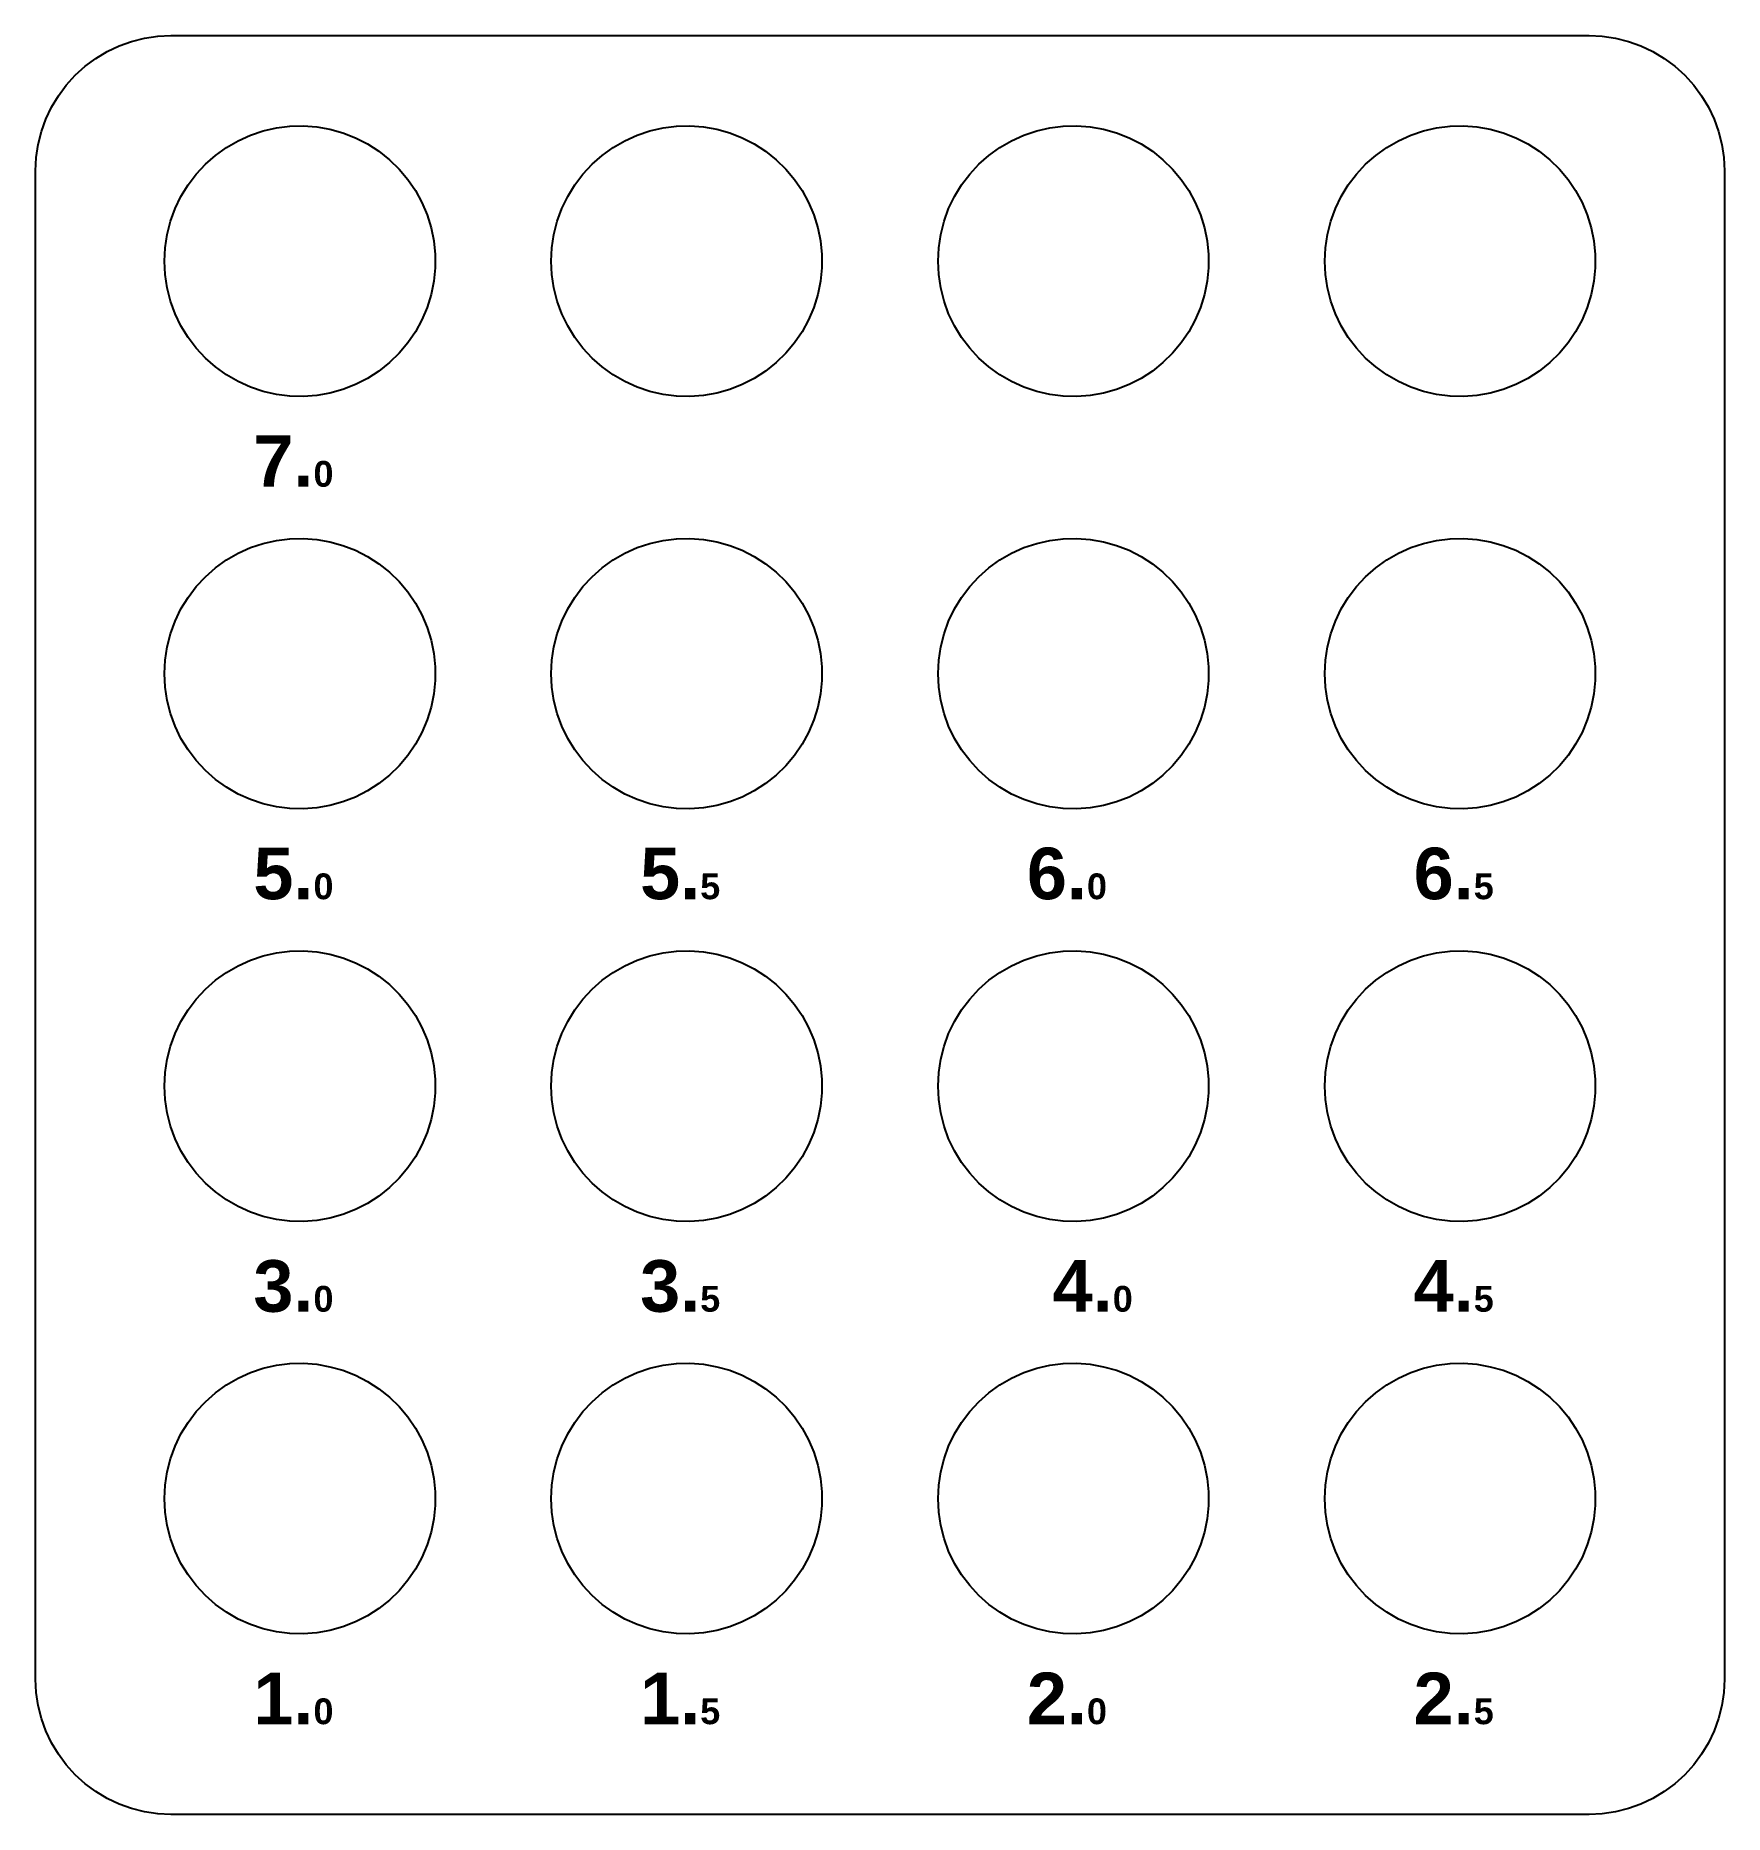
# Model space of a CAD drawing. Extents: x -199 to 199, y -34 to 34.
# Drawn here: x -199 to -133.5, y -34.5 to 34.5 of the extents above; entities that cross this region are included whole.
import ezdxf

# ---------------------------------------------------------------- set-up
doc = ezdxf.new("R2010")
doc.units = 0
doc.layers.get('0').update_dxf_attribs({"lineweight": 25, "true_color": 0xffffff})
doc.layers.add('layer 1', color=7, linetype='Continuous', lineweight=0, true_color=0x000000)
doc.styles.add('textstyle0', font='')
doc.styles.add('textstyle1', font='')
doc.styles.add('textstyle10', font='')
doc.styles.add('textstyle11', font='')
doc.styles.add('textstyle12', font='')
doc.styles.add('textstyle2', font='')
doc.styles.add('textstyle3', font='')
doc.styles.add('textstyle4', font='')
doc.styles.add('textstyle5', font='')
doc.styles.add('textstyle6', font='')
doc.styles.add('textstyle7', font='')
doc.styles.add('textstyle8', font='')
doc.styles.add('textstyle9', font='')
doc.styles.get('textstyle0').set_extended_font_data('Arial Rounded MT Bold', bold=True)
doc.styles.get('textstyle1').set_extended_font_data('Arial Rounded MT Bold', bold=True)
doc.styles.get('textstyle10').set_extended_font_data('Arial Rounded MT Bold', bold=True)
doc.styles.get('textstyle11').set_extended_font_data('Arial Rounded MT Bold', bold=True)
doc.styles.get('textstyle12').set_extended_font_data('Arial Rounded MT Bold', bold=True)
doc.styles.get('textstyle2').set_extended_font_data('Arial Rounded MT Bold', bold=True)
doc.styles.get('textstyle3').set_extended_font_data('Arial Rounded MT Bold', bold=True)
doc.styles.get('textstyle4').set_extended_font_data('Arial Rounded MT Bold', bold=True)
doc.styles.get('textstyle5').set_extended_font_data('Arial Rounded MT Bold', bold=True)
doc.styles.get('textstyle6').set_extended_font_data('Arial Rounded MT Bold', bold=True)
doc.styles.get('textstyle7').set_extended_font_data('Arial Rounded MT Bold', bold=True)
doc.styles.get('textstyle8').set_extended_font_data('Arial Rounded MT Bold', bold=True)
doc.styles.get('textstyle9').set_extended_font_data('Arial Rounded MT Bold', bold=True)

msp = doc.modelspace()

# ---------------------------------------------------------------- texts
at = {"layer": 'layer 1', "char_height": 1, "attachment_point": 2}
for s, insert, style in [('\\H2;7.\\H1;0', (-189, 19), 'textstyle12'), ('\\H2;5.\\H1;0', (-189, 3), 'textstyle10'), ('\\H2;5.\\H1;5', (-174, 3), 'textstyle3'), ('\\H2;6.\\H1;0', (-159, 3), 'textstyle11'), ('\\H2;6.\\H1;5', (-144, 3), 'textstyle5'), ('\\fArial Rounded MT bol@|b1|i0|c0|p0;\\H2;3.\\H1;0', (-189, -13), 'textstyle8'), ('\\fArial Rounded MT bol@|b1|i0|c0|p0;\\H2;3.\\H1;5', (-174, -13), 'textstyle2'), ('\\H2;4.\\H1;0', (-158, -13), 'textstyle9'), ('\\H2;4.\\H1;5', (-144, -13), 'textstyle4'), ('\\fArial Rounded MT bol@|b1|i0|c0|p0;\\H2;2.\\H1;0', (-159, -29), 'textstyle7'), ('\\fArial Rounded MT bol@|b1|i0|c0|p0;\\H2;2.\\H1;5', (-144, -29), 'textstyle1'), ('\\fArial Rounded MT bol@|b1|i0|c0|p0;\\H2;1.\\H1;0', (-189, -29), 'textstyle6'), ('\\fArial Rounded MT bol@|b1|i0|c0|p0;\\H2;1.\\H1;5', (-174, -29), 'textstyle0')]:
    msp.add_mtext(s, dxfattribs=dict(at, insert=insert, style=style))

# ---------------------------------------------------------------- linework, layer by layer
for points in [[(-199, -29.25614), (-199, 29.25614), (-198.97502, 29.76462), (-198.89942, 30.27429), (-198.77422, 30.77408), (-198.60065, 31.2592), (-198.38035, 31.72498), (-198.11546, 32.16692), (-197.80854, 32.58076), (-197.46252, 32.96252), (-197.08076, 33.30854), (-196.66691, 33.61547), (-196.22497, 33.88035), (-195.7592, 34.10065), (-195.27408, 34.27423), (-194.77428, 34.39942), (-194.26462, 34.47502), (-193.75614, 34.5), (-138.74386, 34.5), (-138.23538, 34.47502), (-137.72572, 34.39942), (-137.22592, 34.27423), (-136.7408, 34.10065), (-136.27503, 33.88035), (-135.83309, 33.61547), (-135.41924, 33.30854), (-135.03748, 32.96252), (-134.69146, 32.58076), (-134.38453, 32.16692), (-134.11965, 31.72498), (-133.89936, 31.2592), (-133.72577, 30.77408), (-133.60058, 30.27429), (-133.52498, 29.76462), (-133.5, 29.25614), (-133.5, -29.25614), (-133.52498, -29.76462), (-133.60058, -30.27428), (-133.72577, -30.77408), (-133.89936, -31.2592), (-134.11965, -31.72497), (-134.38453, -32.16691), (-134.69146, -32.58076), (-135.03748, -32.96252), (-135.41924, -33.30854), (-135.83309, -33.61547), (-136.27503, -33.88035), (-136.7408, -34.10064), (-137.22592, -34.27423), (-137.72572, -34.39942), (-138.23538, -34.47502), (-138.74386, -34.5), (-193.75614, -34.5), (-194.26462, -34.47502), (-194.77428, -34.39942), (-195.27408, -34.27423), (-195.7592, -34.10064), (-196.22497, -33.88035), (-196.66691, -33.61547), (-197.08076, -33.30854), (-197.46252, -32.96252), (-197.80854, -32.58076), (-198.11546, -32.16691), (-198.38035, -31.72498), (-198.60065, -31.2592), (-198.77422, -30.77408), (-198.89942, -30.27428), (-198.97502, -29.76462), (-199, -29.25614)], [(-187.07801, 20.77369), (-187.58178, 20.63194), (-188.09722, 20.54105), (-188.61914, 20.50194), (-189.14229, 20.51499), (-189.66161, 20.58007), (-190.17183, 20.69652), (-190.668, 20.86323), (-191.14496, 21.07844), (-191.59817, 21.3401), (-192.02311, 21.64561), (-192.41552, 21.99192), (-192.77149, 22.37556), (-193.08752, 22.79277), (-193.36037, 23.23928), (-193.58748, 23.71086), (-193.76645, 24.20258), (-193.89559, 24.70976), (-193.9736, 25.22732), (-193.99969, 25.75), (-193.9736, 26.27268), (-193.8956, 26.79021), (-193.76645, 27.29742), (-193.58748, 27.78914), (-193.3604, 28.26068), (-193.08749, 28.70727), (-192.77149, 29.12445), (-192.41557, 29.50803), (-192.02315, 29.85435), (-191.59824, 30.15986), (-191.14496, 30.42155), (-190.66792, 30.6368), (-190.17183, 30.80348), (-189.66161, 30.91993), (-189.14229, 30.98501), (-188.61914, 30.99806), (-188.09722, 30.95894), (-187.58187, 30.86807), (-187.07804, 30.72632), (-186.5908, 30.53509), (-186.12519, 30.29638), (-185.68549, 30.01239), (-185.27633, 29.6861), (-184.9017, 29.32068), (-184.5653, 28.91978), (-184.2705, 28.48739), (-184.02019, 28.02774), (-183.81689, 27.54546), (-183.66265, 27.04541), (-183.55894, 26.53239), (-183.50684, 26.01175), (-183.50684, 25.48825), (-183.55894, 24.96761), (-183.66265, 24.45459), (-183.81689, 23.95454), (-184.02019, 23.47226), (-184.2705, 23.01261), (-184.56533, 22.58017), (-184.9017, 22.17931), (-185.27638, 21.81386), (-185.68549, 21.48761), (-186.12512, 21.20365), (-186.59088, 20.96488), (-187.07801, 20.77369)], [(-168.50684, 25.48835), (-168.55894, 24.96761), (-168.66265, 24.45459), (-168.81689, 23.95454), (-169.02019, 23.47226), (-169.2705, 23.01261), (-169.56533, 22.58017), (-169.90164, 22.17936), (-170.27638, 21.81386), (-170.68549, 21.48761), (-171.12512, 21.20365), (-171.59085, 20.96489), (-172.07804, 20.77368), (-172.58178, 20.63194), (-173.09722, 20.54105), (-173.61913, 20.50194), (-174.14229, 20.51499), (-174.66163, 20.58007), (-175.17183, 20.69652), (-175.66796, 20.86322), (-176.14499, 21.07847), (-176.59817, 21.3401), (-177.02311, 21.64561), (-177.41557, 21.99197), (-177.77149, 22.37555), (-178.08749, 22.79273), (-178.36037, 23.23928), (-178.58748, 23.71086), (-178.76645, 24.20258), (-178.89559, 24.70976), (-178.9736, 25.22732), (-178.99969, 25.75), (-178.9736, 26.27268), (-178.8956, 26.79021), (-178.76645, 27.29742), (-178.58748, 27.78914), (-178.3604, 28.26068), (-178.08749, 28.70727), (-177.77149, 29.12445), (-177.41553, 29.50808), (-177.02309, 29.85439), (-176.59824, 30.15986), (-176.14496, 30.42155), (-175.66792, 30.6368), (-175.17183, 30.80348), (-174.66163, 30.91993), (-174.14229, 30.98501), (-173.61913, 30.99806), (-173.09722, 30.95894), (-172.58187, 30.86807), (-172.07804, 30.72632), (-171.5908, 30.53509), (-171.12519, 30.29638), (-170.68549, 30.01239), (-170.27638, 29.68614), (-169.90169, 29.32068), (-169.5653, 28.91978), (-169.2705, 28.48739), (-169.02019, 28.02774), (-168.81689, 27.54546), (-168.66265, 27.04541), (-168.55894, 26.53239), (-168.50684, 26.01165), (-168.50684, 25.48835)], [(-157.58178, 20.63194), (-158.09722, 20.54105), (-158.61913, 20.50194), (-159.14229, 20.51499), (-159.66161, 20.58007), (-160.17183, 20.69652), (-160.66796, 20.86322), (-161.14496, 21.07844), (-161.59821, 21.34013), (-162.02311, 21.64561), (-162.41552, 21.99192), (-162.77149, 22.37556), (-163.08749, 22.79273), (-163.36037, 23.23928), (-163.58746, 23.71083), (-163.76645, 24.2026), (-163.89559, 24.70976), (-163.9736, 25.22732), (-163.99969, 25.75), (-163.9736, 26.27268), (-163.8956, 26.79021), (-163.76645, 27.29742), (-163.58748, 27.78914), (-163.3604, 28.26068), (-163.08749, 28.70727), (-162.77149, 29.12445), (-162.41557, 29.50803), (-162.02311, 29.85439), (-161.59821, 30.15987), (-161.14496, 30.42155), (-160.66792, 30.6368), (-160.17183, 30.80348), (-159.66161, 30.91993), (-159.14229, 30.98501), (-158.61914, 30.99806), (-158.09722, 30.95894), (-157.58187, 30.86807), (-157.07804, 30.72632), (-156.59077, 30.53508), (-156.12519, 30.29638), (-155.68549, 30.01239), (-155.27638, 29.68614), (-154.90174, 29.32073), (-154.5653, 28.91978), (-154.2705, 28.48739), (-154.02019, 28.02774), (-153.81689, 27.54546), (-153.66265, 27.04541), (-153.55895, 26.53248), (-153.50684, 26.01175), (-153.50684, 25.48825), (-153.55895, 24.96752), (-153.66265, 24.45459), (-153.81689, 23.95454), (-154.02019, 23.47226), (-154.2705, 23.01261), (-154.56533, 22.58017), (-154.90174, 22.17927), (-155.27638, 21.81386), (-155.68549, 21.48761), (-156.12512, 21.20365), (-156.59085, 20.96489), (-157.07804, 20.77368), (-157.58178, 20.63194)], [(-148.58748, 23.71086), (-148.76645, 24.20258), (-148.8956, 24.70978), (-148.9736, 25.22732), (-148.99969, 25.75), (-148.9736, 26.27268), (-148.8956, 26.79021), (-148.76645, 27.29742), (-148.58748, 27.78914), (-148.3604, 28.26068), (-148.08749, 28.70727), (-147.77149, 29.12445), (-147.41557, 29.50804), (-147.02316, 29.85435), (-146.59817, 30.1599), (-146.14496, 30.42155), (-145.66792, 30.6368), (-145.17183, 30.80348), (-144.66161, 30.91993), (-144.14229, 30.98501), (-143.61913, 30.99806), (-143.09722, 30.95894), (-142.58187, 30.86807), (-142.07804, 30.72632), (-141.59077, 30.53508), (-141.12519, 30.29638), (-140.68549, 30.01239), (-140.27638, 29.68614), (-139.90169, 29.32068), (-139.5653, 28.91978), (-139.2705, 28.48739), (-139.02019, 28.02774), (-138.81689, 27.54546), (-138.66265, 27.04541), (-138.55895, 26.53248), (-138.50684, 26.01175), (-138.50684, 25.48825), (-138.55895, 24.96752), (-138.66265, 24.45459), (-138.81689, 23.95454), (-139.02019, 23.47226), (-139.2705, 23.01261), (-139.56533, 22.58017), (-139.9017, 22.17931), (-140.27638, 21.81386), (-140.68549, 21.48761), (-141.12512, 21.20365), (-141.59085, 20.96489), (-142.07801, 20.77369), (-142.58178, 20.63194), (-143.09722, 20.54105), (-143.61913, 20.50194), (-144.14229, 20.51499), (-144.66161, 20.58007), (-145.17183, 20.69652), (-145.668, 20.86323), (-146.14496, 21.07844), (-146.59817, 21.3401), (-147.02311, 21.64561), (-147.41552, 21.99192), (-147.77149, 22.37556), (-148.08749, 22.79273), (-148.36037, 23.23928), (-148.58748, 23.71086)], [(-183.66264, 11.04538), (-183.55894, 10.53237), (-183.50684, 10.01175), (-183.50684, 9.48825), (-183.55894, 8.96763), (-183.66264, 8.45462), (-183.81689, 7.95454), (-184.02019, 7.47226), (-184.2705, 7.01261), (-184.5653, 6.58022), (-184.9017, 6.17932), (-185.27633, 5.8139), (-185.68549, 5.48761), (-186.12512, 5.20365), (-186.59088, 4.96488), (-187.07801, 4.77369), (-187.58181, 4.63194), (-188.09722, 4.54105), (-188.61914, 4.50194), (-189.14229, 4.51499), (-189.66161, 4.58007), (-190.17183, 4.69652), (-190.668, 4.86323), (-191.14496, 5.07844), (-191.59817, 5.3401), (-192.02315, 5.64565), (-192.41552, 5.99192), (-192.77149, 6.37556), (-193.08749, 6.79273), (-193.3604, 7.23932), (-193.58748, 7.71086), (-193.76645, 8.20258), (-193.89559, 8.70976), (-193.9736, 9.22732), (-193.99969, 9.75), (-193.9736, 10.27269), (-193.89559, 10.79024), (-193.76645, 11.29742), (-193.58748, 11.78914), (-193.3604, 12.26068), (-193.08749, 12.70727), (-192.77149, 13.12444), (-192.41552, 13.50808), (-192.02315, 13.85435), (-191.59817, 14.1599), (-191.14496, 14.42156), (-190.668, 14.63677), (-190.17181, 14.80348), (-189.66161, 14.91993), (-189.14229, 14.98501), (-188.61914, 14.99806), (-188.09722, 14.95894), (-187.58178, 14.86806), (-187.07801, 14.72631), (-186.59088, 14.53512), (-186.12512, 14.29635), (-185.68549, 14.01239), (-185.27633, 13.6861), (-184.9017, 13.32068), (-184.5653, 12.91978), (-184.2705, 12.48739), (-184.02019, 12.02774), (-183.81689, 11.54546), (-183.66264, 11.04538)], [(-172.07804, 14.72632), (-171.59088, 14.53512), (-171.12512, 14.29635), (-170.68549, 14.01239), (-170.27638, 13.68614), (-169.90164, 13.32064), (-169.5653, 12.91979), (-169.2705, 12.48739), (-169.02019, 12.02774), (-168.81689, 11.54546), (-168.66264, 11.04538), (-168.55894, 10.53237), (-168.50684, 10.01165), (-168.50684, 9.48835), (-168.55894, 8.96763), (-168.66264, 8.45462), (-168.81689, 7.95454), (-169.02019, 7.47226), (-169.2705, 7.01261), (-169.5653, 6.58021), (-169.90164, 6.17936), (-170.27638, 5.81386), (-170.68549, 5.48761), (-171.12512, 5.20365), (-171.59088, 4.96488), (-172.07804, 4.77368), (-172.58181, 4.63194), (-173.09722, 4.54105), (-173.61913, 4.50194), (-174.14229, 4.51499), (-174.66163, 4.58007), (-175.17183, 4.69652), (-175.66796, 4.86322), (-176.14499, 5.07847), (-176.59817, 5.3401), (-177.02315, 5.64565), (-177.41553, 5.99192), (-177.77149, 6.37555), (-178.08749, 6.79273), (-178.3604, 7.23932), (-178.58748, 7.71086), (-178.76645, 8.20258), (-178.89559, 8.70976), (-178.9736, 9.22732), (-178.99969, 9.75), (-178.9736, 10.27269), (-178.89559, 10.79024), (-178.76645, 11.29742), (-178.58748, 11.78914), (-178.3604, 12.26068), (-178.08749, 12.70727), (-177.77149, 13.12445), (-177.41553, 13.50808), (-177.02315, 13.85435), (-176.59817, 14.1599), (-176.14499, 14.42153), (-175.66796, 14.63678), (-175.17181, 14.80348), (-174.66163, 14.91993), (-174.14229, 14.98501), (-173.61913, 14.99806), (-173.09722, 14.95894), (-172.58178, 14.86806), (-172.07804, 14.72632)], [(-153.81689, 7.95454), (-154.02019, 7.47226), (-154.2705, 7.01261), (-154.5653, 6.58022), (-154.90174, 6.17927), (-155.27638, 5.81386), (-155.68549, 5.48761), (-156.12512, 5.20365), (-156.59085, 4.96489), (-157.07804, 4.77368), (-157.58181, 4.63194), (-158.09722, 4.54105), (-158.61913, 4.50194), (-159.14229, 4.51499), (-159.66161, 4.58007), (-160.17183, 4.69652), (-160.66796, 4.86322), (-161.14496, 5.07844), (-161.59821, 5.34013), (-162.02311, 5.64561), (-162.41552, 5.99192), (-162.77149, 6.37556), (-163.08749, 6.79273), (-163.3604, 7.23932), (-163.58746, 7.71083), (-163.76645, 8.2026), (-163.89559, 8.70976), (-163.9736, 9.22732), (-163.99969, 9.75), (-163.9736, 10.27269), (-163.89559, 10.79024), (-163.76645, 11.2974), (-163.58746, 11.78917), (-163.3604, 12.26068), (-163.08749, 12.70727), (-162.77149, 13.12444), (-162.41552, 13.50808), (-162.02311, 13.85439), (-161.59821, 14.15987), (-161.14496, 14.42156), (-160.66796, 14.63678), (-160.17183, 14.80348), (-159.66163, 14.91993), (-159.14229, 14.98501), (-158.61914, 14.99806), (-158.09722, 14.95894), (-157.58178, 14.86806), (-157.07804, 14.72632), (-156.59085, 14.53511), (-156.12512, 14.29635), (-155.68549, 14.01239), (-155.27638, 13.68614), (-154.90174, 13.32073), (-154.5653, 12.91978), (-154.2705, 12.48739), (-154.02019, 12.02774), (-153.81689, 11.54546), (-153.66264, 11.04538), (-153.55895, 10.53247), (-153.50684, 10.01175), (-153.50684, 9.48825), (-153.55895, 8.96753), (-153.66264, 8.45462), (-153.81689, 7.95454)], [(-144.14229, 4.51499), (-144.66161, 4.58007), (-145.17183, 4.69652), (-145.668, 4.86323), (-146.14496, 5.07844), (-146.59817, 5.3401), (-147.02311, 5.64561), (-147.41552, 5.99192), (-147.77149, 6.37556), (-148.08749, 6.79273), (-148.3604, 7.23932), (-148.58748, 7.71086), (-148.76645, 8.20258), (-148.8956, 8.70978), (-148.9736, 9.22732), (-148.99969, 9.75), (-148.9736, 10.2727), (-148.8956, 10.79022), (-148.76645, 11.29742), (-148.58748, 11.78914), (-148.3604, 12.26068), (-148.08749, 12.70727), (-147.77149, 13.12444), (-147.41552, 13.50808), (-147.02311, 13.85439), (-146.59817, 14.1599), (-146.14496, 14.42156), (-145.668, 14.63677), (-145.17183, 14.80348), (-144.66163, 14.91993), (-144.14229, 14.98501), (-143.61913, 14.99806), (-143.09722, 14.95894), (-142.58178, 14.86806), (-142.07801, 14.72631), (-141.59085, 14.53511), (-141.12512, 14.29635), (-140.68549, 14.01239), (-140.27638, 13.68614), (-139.90174, 13.32073), (-139.5653, 12.91978), (-139.2705, 12.48739), (-139.02019, 12.02774), (-138.81689, 11.54546), (-138.66264, 11.04538), (-138.55895, 10.53247), (-138.50684, 10.01175), (-138.50684, 9.48825), (-138.55895, 8.96753), (-138.66264, 8.45462), (-138.81689, 7.95454), (-139.02019, 7.47226), (-139.2705, 7.01261), (-139.5653, 6.58022), (-139.90174, 6.17927), (-140.27638, 5.81386), (-140.68549, 5.48761), (-141.12512, 5.20365), (-141.59085, 4.96489), (-142.07801, 4.77369), (-142.58181, 4.63194), (-143.09722, 4.54105), (-143.61913, 4.50194), (-144.14229, 4.51499)], [(-190.17183, -11.30348), (-190.668, -11.13677), (-191.14496, -10.92156), (-191.59817, -10.6599), (-192.02315, -10.35435), (-192.41552, -10.00808), (-192.77149, -9.62444), (-193.08749, -9.20727), (-193.3604, -8.76068), (-193.58748, -8.28914), (-193.76645, -7.7974), (-193.8956, -7.29022), (-193.9736, -6.77268), (-193.99969, -6.25), (-193.9736, -5.72732), (-193.8956, -5.20978), (-193.76645, -4.7026), (-193.58748, -4.21086), (-193.3604, -3.73932), (-193.08749, -3.29273), (-192.77149, -2.87556), (-192.41552, -2.49192), (-192.02311, -2.14561), (-191.59817, -1.8401), (-191.14496, -1.57844), (-190.668, -1.36323), (-190.17183, -1.19652), (-189.66161, -1.08007), (-189.14229, -1.01499), (-188.61914, -1.00194), (-188.09722, -1.04105), (-187.58187, -1.13193), (-187.07804, -1.27368), (-186.59088, -1.46488), (-186.12512, -1.70365), (-185.68549, -1.98761), (-185.27638, -2.31386), (-184.9017, -2.67932), (-184.5653, -3.08022), (-184.2705, -3.51261), (-184.02019, -3.97226), (-183.81689, -4.45454), (-183.66264, -4.95462), (-183.55894, -5.46761), (-183.50684, -5.98825), (-183.50684, -6.51175), (-183.55894, -7.03239), (-183.66264, -7.54538), (-183.81689, -8.04546), (-184.02019, -8.52774), (-184.2705, -8.98739), (-184.56533, -9.41983), (-184.9017, -9.82068), (-185.27638, -10.18614), (-185.68549, -10.51239), (-186.12519, -10.79638), (-186.5908, -11.03509), (-187.07801, -11.22631), (-187.5818, -11.36806), (-188.09722, -11.45894), (-188.61914, -11.49806), (-189.14229, -11.48501), (-189.66161, -11.41993), (-190.17183, -11.30348)], [(-178.76645, -7.7974), (-178.8956, -7.29022), (-178.9736, -6.77268), (-178.99969, -6.25), (-178.9736, -5.72732), (-178.8956, -5.20978), (-178.76645, -4.7026), (-178.58748, -4.21086), (-178.3604, -3.73932), (-178.08749, -3.29273), (-177.77149, -2.87555), (-177.41557, -2.49197), (-177.02311, -2.14561), (-176.59817, -1.8401), (-176.14499, -1.57847), (-175.66796, -1.36322), (-175.17183, -1.19652), (-174.66163, -1.08007), (-174.14229, -1.01499), (-173.61913, -1.00194), (-173.09722, -1.04105), (-172.58187, -1.13193), (-172.07804, -1.27368), (-171.59085, -1.46489), (-171.12512, -1.70365), (-170.68549, -1.98761), (-170.27638, -2.31386), (-169.90169, -2.67932), (-169.5653, -3.08022), (-169.2705, -3.51261), (-169.02019, -3.97226), (-168.81689, -4.45454), (-168.66264, -4.95462), (-168.55894, -5.46761), (-168.50684, -5.98835), (-168.50684, -6.51165), (-168.55894, -7.03239), (-168.66264, -7.54538), (-168.81689, -8.04546), (-169.02019, -8.52774), (-169.2705, -8.98739), (-169.56533, -9.41983), (-169.90169, -9.82068), (-170.27638, -10.18614), (-170.68549, -10.51239), (-171.12519, -10.79638), (-171.5908, -11.03509), (-172.07804, -11.22632), (-172.58178, -11.36806), (-173.09722, -11.45894), (-173.61913, -11.49806), (-174.14229, -11.48501), (-174.66163, -11.41993), (-175.17183, -11.30348), (-175.66796, -11.13678), (-176.14499, -10.92153), (-176.59817, -10.6599), (-177.02315, -10.35435), (-177.41557, -10.00803), (-177.77149, -9.62445), (-178.08749, -9.20727), (-178.3604, -8.76068), (-178.58748, -8.28914), (-178.76645, -7.7974)], [(-160.66796, -11.13678), (-161.14496, -10.92156), (-161.59821, -10.65987), (-162.02311, -10.35439), (-162.41552, -10.00808), (-162.77149, -9.62444), (-163.08749, -9.20727), (-163.3604, -8.76068), (-163.58748, -8.28914), (-163.76645, -7.7974), (-163.89559, -7.29024), (-163.9736, -6.77268), (-163.99969, -6.25), (-163.9736, -5.72732), (-163.89559, -5.20976), (-163.76645, -4.7026), (-163.58748, -4.21086), (-163.3604, -3.73932), (-163.08749, -3.29273), (-162.77149, -2.87556), (-162.41552, -2.49192), (-162.02311, -2.14561), (-161.59821, -1.84013), (-161.14496, -1.57844), (-160.66796, -1.36322), (-160.17183, -1.19652), (-159.66161, -1.08007), (-159.14229, -1.01499), (-158.61913, -1.00194), (-158.09724, -1.04105), (-157.58187, -1.13193), (-157.07804, -1.27368), (-156.59085, -1.46489), (-156.12512, -1.70365), (-155.68549, -1.98761), (-155.27638, -2.31386), (-154.9017, -2.67932), (-154.5653, -3.08022), (-154.2705, -3.51261), (-154.02019, -3.97226), (-153.81689, -4.45454), (-153.66264, -4.95462), (-153.55895, -5.46752), (-153.50684, -5.98825), (-153.50684, -6.51175), (-153.55895, -7.03248), (-153.66264, -7.54538), (-153.81689, -8.04546), (-154.02019, -8.52774), (-154.2705, -8.98739), (-154.5653, -9.41978), (-154.9017, -9.82068), (-155.27638, -10.18614), (-155.68549, -10.51239), (-156.12519, -10.79638), (-156.59085, -11.03511), (-157.07804, -11.22632), (-157.5818, -11.36806), (-158.09722, -11.45894), (-158.61914, -11.49806), (-159.14229, -11.48501), (-159.66161, -11.41993), (-160.17183, -11.30348), (-160.66796, -11.13678)], [(-148.76645, -7.7974), (-148.8956, -7.29022), (-148.9736, -6.77268), (-148.99969, -6.25), (-148.9736, -5.72732), (-148.8956, -5.20978), (-148.76645, -4.7026), (-148.58748, -4.21086), (-148.3604, -3.73932), (-148.08749, -3.29273), (-147.77149, -2.87556), (-147.41552, -2.49192), (-147.02311, -2.14561), (-146.59817, -1.8401), (-146.14496, -1.57844), (-145.668, -1.36323), (-145.17183, -1.19652), (-144.66161, -1.08007), (-144.14229, -1.01499), (-143.61913, -1.00194), (-143.09722, -1.04105), (-142.58187, -1.13193), (-142.07804, -1.27368), (-141.59085, -1.46489), (-141.12512, -1.70365), (-140.68549, -1.98761), (-140.27638, -2.31386), (-139.90169, -2.67932), (-139.5653, -3.08022), (-139.2705, -3.51261), (-139.02019, -3.97226), (-138.81689, -4.45454), (-138.66264, -4.95462), (-138.55895, -5.46752), (-138.50684, -5.98825), (-138.50684, -6.51175), (-138.55895, -7.03248), (-138.66264, -7.54538), (-138.81689, -8.04546), (-139.02019, -8.52774), (-139.2705, -8.98739), (-139.56533, -9.41983), (-139.90174, -9.82073), (-140.27638, -10.18614), (-140.68549, -10.51239), (-141.12519, -10.79638), (-141.59085, -11.03511), (-142.07801, -11.22631), (-142.5818, -11.36806), (-143.09722, -11.45894), (-143.61913, -11.49806), (-144.14229, -11.48501), (-144.66161, -11.41993), (-145.17183, -11.30348), (-145.668, -11.13677), (-146.14496, -10.92156), (-146.59817, -10.6599), (-147.02311, -10.35439), (-147.41552, -10.00808), (-147.77149, -9.62444), (-148.08749, -9.20727), (-148.3604, -8.76068), (-148.58748, -8.28914), (-148.76645, -7.7974)], [(-193.08749, -25.20727), (-193.3604, -24.76068), (-193.58748, -24.28914), (-193.76645, -23.79742), (-193.8956, -23.29021), (-193.9736, -22.77268), (-193.99969, -22.25), (-193.9736, -21.72732), (-193.8956, -21.20979), (-193.76645, -20.70258), (-193.58748, -20.21086), (-193.3604, -19.73932), (-193.08749, -19.29273), (-192.77149, -18.87556), (-192.41552, -18.49192), (-192.02311, -18.14561), (-191.59821, -17.84013), (-191.14496, -17.57844), (-190.668, -17.36323), (-190.17183, -17.19652), (-189.66161, -17.08007), (-189.14229, -17.01499), (-188.61914, -17.00194), (-188.09722, -17.04106), (-187.58178, -17.13194), (-187.07801, -17.27369), (-186.5908, -17.46491), (-186.12519, -17.70362), (-185.68549, -17.98761), (-185.27638, -18.31386), (-184.9017, -18.67932), (-184.56533, -19.08017), (-184.2705, -19.51261), (-184.02019, -19.97226), (-183.81689, -20.45454), (-183.66265, -20.95459), (-183.55894, -21.46761), (-183.50684, -21.98825), (-183.50684, -22.51175), (-183.55894, -23.03239), (-183.66265, -23.54541), (-183.81689, -24.04546), (-184.02019, -24.52774), (-184.2705, -24.98739), (-184.56533, -25.41983), (-184.9017, -25.82068), (-185.27638, -26.18614), (-185.68549, -26.51239), (-186.12519, -26.79638), (-186.5908, -27.03509), (-187.07801, -27.22631), (-187.58178, -27.36806), (-188.09722, -27.45894), (-188.61914, -27.49806), (-189.14229, -27.48501), (-189.66161, -27.41993), (-190.17183, -27.30348), (-190.66796, -27.13678), (-191.14496, -26.92156), (-191.59821, -26.65987), (-192.02311, -26.35439), (-192.41552, -26.00808), (-192.77149, -25.62444), (-193.08749, -25.20727)], [(-175.66796, -17.36322), (-175.17183, -17.19652), (-174.66163, -17.08007), (-174.14229, -17.01499), (-173.61913, -17.00194), (-173.09722, -17.04106), (-172.58178, -17.13194), (-172.07804, -17.27368), (-171.5908, -17.46491), (-171.12519, -17.70362), (-170.68549, -17.98761), (-170.27638, -18.31386), (-169.90169, -18.67932), (-169.56533, -19.08017), (-169.2705, -19.51261), (-169.02019, -19.97226), (-168.81689, -20.45454), (-168.66265, -20.95459), (-168.55894, -21.46761), (-168.50684, -21.98835), (-168.50684, -22.51165), (-168.55894, -23.03239), (-168.66265, -23.54541), (-168.81689, -24.04546), (-169.02019, -24.52774), (-169.2705, -24.98739), (-169.56533, -25.41983), (-169.90169, -25.82068), (-170.27638, -26.18614), (-170.68549, -26.51239), (-171.12519, -26.79638), (-171.5908, -27.03509), (-172.07804, -27.22632), (-172.58178, -27.36806), (-173.09722, -27.45894), (-173.61913, -27.49806), (-174.14229, -27.48501), (-174.66163, -27.41993), (-175.17183, -27.30348), (-175.66796, -27.13678), (-176.14499, -26.92153), (-176.59817, -26.6599), (-177.02311, -26.35439), (-177.41557, -26.00803), (-177.77149, -25.62445), (-178.08749, -25.20727), (-178.3604, -24.76068), (-178.58748, -24.28914), (-178.76645, -23.79742), (-178.8956, -23.29021), (-178.9736, -22.77268), (-178.99969, -22.25), (-178.9736, -21.72732), (-178.8956, -21.20979), (-178.76645, -20.70258), (-178.58748, -20.21086), (-178.3604, -19.73932), (-178.08749, -19.29273), (-177.77149, -18.87555), (-177.41557, -18.49197), (-177.02311, -18.14561), (-176.59817, -17.8401), (-176.14499, -17.57847), (-175.66796, -17.36322)], [(-163.76645, -20.70258), (-163.58748, -20.21086), (-163.3604, -19.73932), (-163.08749, -19.29273), (-162.77149, -18.87556), (-162.41552, -18.49192), (-162.02311, -18.14561), (-161.59821, -17.84013), (-161.14496, -17.57844), (-160.66796, -17.36322), (-160.17183, -17.19652), (-159.66161, -17.08007), (-159.14229, -17.01499), (-158.61913, -17.00194), (-158.09722, -17.04106), (-157.58178, -17.13194), (-157.07804, -17.27368), (-156.59085, -17.46489), (-156.12519, -17.70362), (-155.68549, -17.98761), (-155.27638, -18.31386), (-154.9017, -18.67932), (-154.56533, -19.08017), (-154.2705, -19.51261), (-154.02019, -19.97226), (-153.81689, -20.45454), (-153.66265, -20.95459), (-153.55895, -21.46752), (-153.50684, -21.98825), (-153.50684, -22.51175), (-153.55895, -23.03248), (-153.66265, -23.54541), (-153.81689, -24.04546), (-154.02019, -24.52774), (-154.2705, -24.98739), (-154.56533, -25.41983), (-154.9017, -25.82068), (-155.27638, -26.18614), (-155.68549, -26.51239), (-156.12519, -26.79638), (-156.59085, -27.03511), (-157.07804, -27.22632), (-157.58178, -27.36806), (-158.09722, -27.45894), (-158.61914, -27.49806), (-159.14229, -27.48501), (-159.66161, -27.41993), (-160.17183, -27.30348), (-160.66796, -27.13678), (-161.14496, -26.92156), (-161.59821, -26.65987), (-162.02311, -26.35439), (-162.41552, -26.00808), (-162.77149, -25.62444), (-163.08749, -25.20727), (-163.3604, -24.76068), (-163.58748, -24.28914), (-163.76645, -23.79742), (-163.89559, -23.29024), (-163.9736, -22.77268), (-163.99969, -22.25), (-163.9736, -21.72732), (-163.89559, -21.20976), (-163.76645, -20.70258)], [(-145.66797, -17.36322), (-145.17183, -17.19652), (-144.66161, -17.08007), (-144.14229, -17.01499), (-143.61913, -17.00194), (-143.09722, -17.04106), (-142.58178, -17.13194), (-142.07801, -17.27369), (-141.59085, -17.46489), (-141.12519, -17.70362), (-140.68549, -17.98761), (-140.27638, -18.31386), (-139.90174, -18.67927), (-139.56533, -19.08017), (-139.2705, -19.51261), (-139.02019, -19.97226), (-138.81689, -20.45454), (-138.66265, -20.95459), (-138.55895, -21.46752), (-138.50684, -21.98825), (-138.50684, -22.51175), (-138.55895, -23.03248), (-138.66265, -23.54541), (-138.81689, -24.04546), (-139.02019, -24.52774), (-139.2705, -24.98739), (-139.56533, -25.41983), (-139.90174, -25.82073), (-140.27638, -26.18614), (-140.68549, -26.51239), (-141.12519, -26.79638), (-141.59085, -27.03511), (-142.07801, -27.22631), (-142.58178, -27.36806), (-143.09722, -27.45894), (-143.61913, -27.49806), (-144.14229, -27.48501), (-144.66161, -27.41993), (-145.17183, -27.30348), (-145.66793, -27.13679), (-146.14496, -26.92156), (-146.59821, -26.65987), (-147.02311, -26.35439), (-147.41552, -26.00808), (-147.77149, -25.62444), (-148.08749, -25.20727), (-148.3604, -24.76068), (-148.58748, -24.28914), (-148.76645, -23.79742), (-148.8956, -23.29021), (-148.9736, -22.77268), (-148.99969, -22.25), (-148.9736, -21.72732), (-148.8956, -21.20979), (-148.76645, -20.70258), (-148.58748, -20.21086), (-148.3604, -19.73932), (-148.08749, -19.29273), (-147.77149, -18.87556), (-147.41552, -18.49192), (-147.02311, -18.14561), (-146.59821, -17.84013), (-146.14496, -17.57844), (-145.66797, -17.36322)]]:
    msp.add_lwpolyline(points)

msp.set_redraw_order([(e.dxf.handle, doc.entitydb.next_handle()) for e in msp.query("TEXT MTEXT ATTDEF DIMENSION ARC_DIMENSION")])  # texts and dimensions are drawn at this point

doc.saveas('drawing.dxf')
